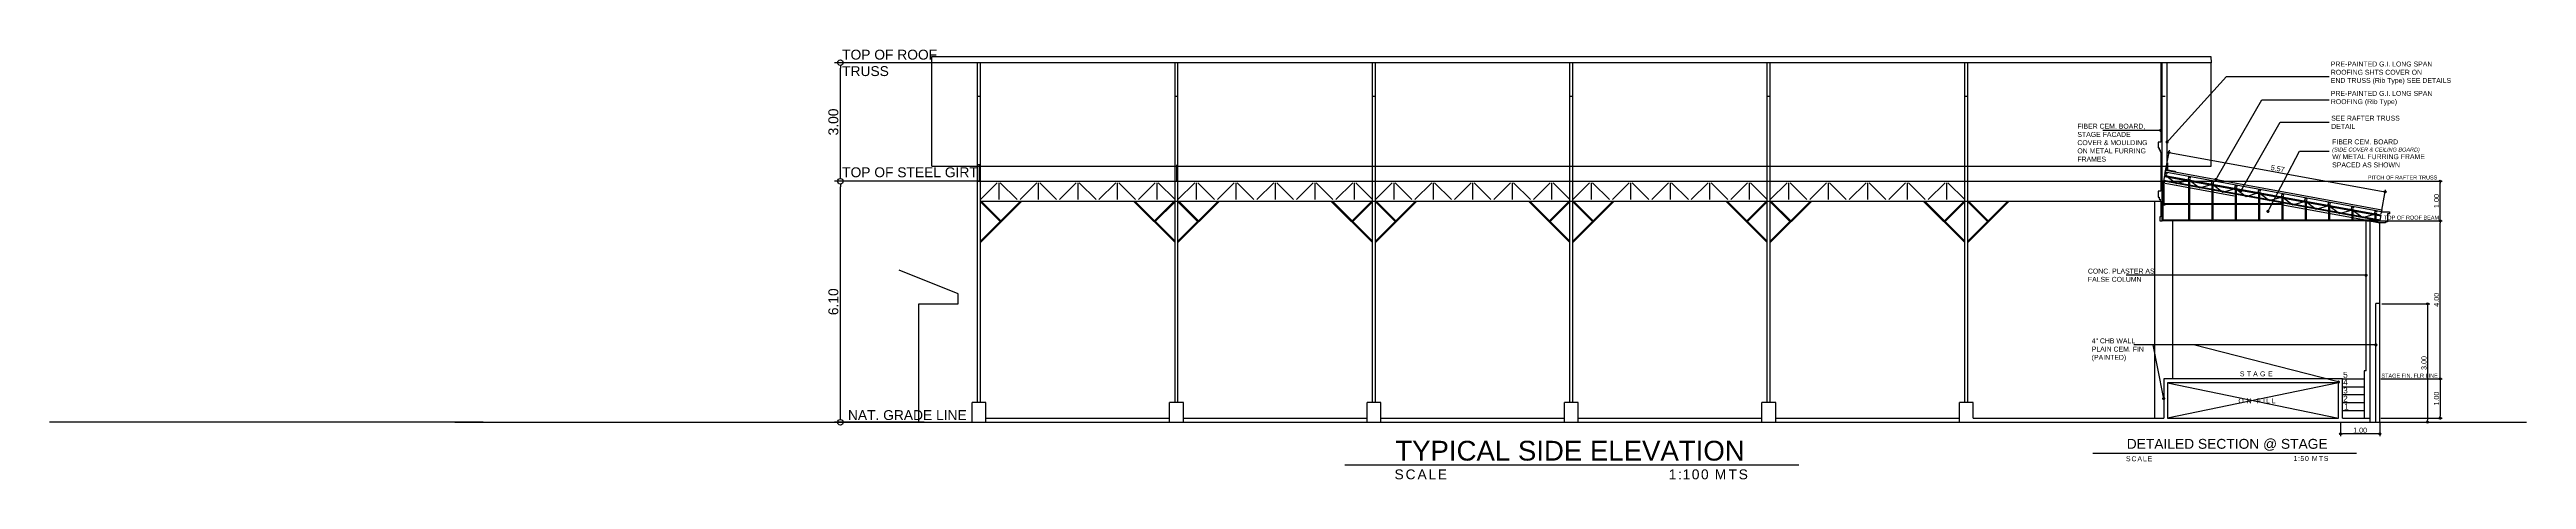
# Model space of a CAD drawing. Header units: inches. Extents: x -1369 to 1198, y -366 to 1398.
# Drawn here: x -54.2 to 8.6, y 53.2 to 64.1 of the extents above; entities that cross this region are included whole.
import ezdxf
from ezdxf import colors
from ezdxf.entities.mleader import LeaderData, LeaderLine
from ezdxf.math import Vec2, Vec3

# ---------------------------------------------------------------- set-up
doc = ezdxf.new("R2010")
doc.units = ezdxf.units.IN
doc.header["$MEASUREMENT"] = 0
doc.linetypes.add('HIDDEN', pattern=[0.375, 0.25, -0.125])
doc.layers.add('dim', color=8, linetype='Continuous')
doc.styles.get("Standard").update_dxf_attribs({"font": 'arial.ttf'})
doc.dimstyles.new('50', dxfattribs={"dimtxt": 0.13, "dimasz": 0.05, "dimexe": 0.055, "dimexo": 0.025, "dimgap": 0.025, "dimtad": 1, "dimzin": 0, "dimdsep": 46, "dimtxsty": 'Standard', "dimblk": 'DOTBLANK', "dimcen": 0.09, "dimclrd": 256, "dimclre": 256, "dimadec": 0, "dimazin": 0, "dimtfac": 1, "dimtix": 1, "dimtofl": 0, "dimtmove": 0, "dimatfit": 3, "dimfxl": 1, "dimtolj": 1, "dimtzin": 0, "dimarcsym": 0})
doc.dimstyles.get("Standard").update_dxf_attribs({"dimtxt": 0.25, "dimasz": 0.14, "dimexe": 0.145, "dimexo": 0.025, "dimgap": 0.05, "dimtad": 1, "dimzin": 0, "dimdsep": 46, "dimtxsty": 'Standard', "dimblk": 'DOTBLANK', "dimcen": 0.09, "dimclrd": 256, "dimclre": 256, "dimaunit": 1, "dimadec": 5, "dimazin": 0, "dimtfac": 1, "dimtix": 1, "dimtofl": 0, "dimtmove": 0, "dimatfit": 3, "dimfxl": 0, "dimtolj": 1, "dimtzin": 0, "dimlwd": -1, "dimlwe": -1, "dimarcsym": 0})

# ---------------------------------------------------------------- blocks, each defined once
blk = doc.blocks.new('_DotBlank')
at = {"color": 0, "linetype": 'ByBlock', "lineweight": -2}
blk.add_line((-0.5, 0), (-1, 0), dxfattribs=at)
blk.add_circle((0, 0), 0.5, dxfattribs=at)
blk = doc.blocks.new('*D248')
at = {"layer": 'Defpoints', "color": 0, "transparency": 16777216}
for p in [(-34.139, 60.782), (-30.603, 60.782), (-31.993, 54.682)]:
    blk.add_point(p, dxfattribs=at)
at = {"layer": 'dim', "transparency": 16777216}
for p, q in [((-30.628, 60.782), (-34.284, 60.782)), ((-34.139, 54.822), (-34.139, 60.642)), ((-32.018, 54.682), (-34.284, 54.682))]:
    blk.add_line(p, q, dxfattribs=at)
at = {"layer": 'dim', "transparency": 16777216, "xscale": 0.14, "yscale": 0.14, "zscale": 0.14}
for p, rotation in [((-34.139, 60.782), 90), ((-34.139, 54.682), 270)]:
    blk.add_blockref('_DotBlank', p, dxfattribs=dict(at, rotation=rotation))
at = {"layer": 'dim', "color": 0, "transparency": 16777216, "insert": (-34.316, 57.732), "char_height": 0.25, "attachment_point": 5, "rotation": 90}
blk.add_mtext('\\A1;6.10', dxfattribs=at)
blk = doc.blocks.new('*D249')
at = {"layer": 'Defpoints', "color": 0, "transparency": 16777216}
for p in [(-34.139, 63.782), (-31.628, 63.782), (-30.59, 60.782)]:
    blk.add_point(p, dxfattribs=at)
at = {"layer": 'dim', "transparency": 16777216}
for p, q in [((-31.653, 63.782), (-34.284, 63.782)), ((-34.139, 60.922), (-34.139, 63.642)), ((-30.615, 60.782), (-34.284, 60.782))]:
    blk.add_line(p, q, dxfattribs=at)
at = {"layer": 'dim', "transparency": 16777216, "xscale": 0.14, "yscale": 0.14, "zscale": 0.14}
for p, rotation in [((-34.139, 63.782), 90), ((-34.139, 60.782), 270)]:
    blk.add_blockref('_DotBlank', p, dxfattribs=dict(at, rotation=rotation))
at = {"layer": 'dim', "color": 0, "transparency": 16777216, "insert": (-34.316, 62.282), "char_height": 0.25, "attachment_point": 5, "rotation": 90}
blk.add_mtext('\\A1;3.00', dxfattribs=at)
blk = doc.blocks.new('*D250')
at = {"layer": 'Defpoints', "color": 0, "transparency": 16777216}
for p in [(-0.59, 60.782), (6.373, 60.782), (4.497, 59.782)]:
    blk.add_point(p, dxfattribs=at)
at = {"layer": 'dim', "lineweight": -2, "transparency": 16777216}
for p, q in [((-0.565, 60.782), (6.428, 60.782)), ((6.373, 59.832), (6.373, 60.732)), ((4.522, 59.782), (6.428, 59.782))]:
    blk.add_line(p, q, dxfattribs=at)
at = {"layer": 'dim', "lineweight": -2, "transparency": 16777216, "xscale": 0.05, "yscale": 0.05, "zscale": 0.05}
for p, rotation in [((6.373, 60.782), 90), ((6.373, 59.782), 270)]:
    blk.add_blockref('_DotBlank', p, dxfattribs=dict(at, rotation=rotation))
at = {"layer": 'dim', "color": 0, "transparency": 16777216, "insert": (6.282, 60.282), "char_height": 0.13, "attachment_point": 5, "rotation": 90}
blk.add_mtext('\\A1;1.00', dxfattribs=at)
blk = doc.blocks.new('*D251')
at = {"layer": 'Defpoints', "color": 0, "transparency": 16777216}
for p in [(4.847, 59.782), (6.373, 59.782), (4.847, 55.782)]:
    blk.add_point(p, dxfattribs=at)
at = {"layer": 'dim', "lineweight": -2, "transparency": 16777216}
for p, q in [((4.872, 59.782), (6.428, 59.782)), ((6.373, 55.832), (6.373, 59.732)), ((4.872, 55.782), (6.428, 55.782))]:
    blk.add_line(p, q, dxfattribs=at)
at = {"layer": 'dim', "lineweight": -2, "transparency": 16777216, "xscale": 0.05, "yscale": 0.05, "zscale": 0.05}
for p, rotation in [((6.373, 59.782), 90), ((6.373, 55.782), 270)]:
    blk.add_blockref('_DotBlank', p, dxfattribs=dict(at, rotation=rotation))
at = {"layer": 'dim', "color": 0, "transparency": 16777216, "insert": (6.282, 57.782), "char_height": 0.13, "attachment_point": 5, "rotation": 90}
blk.add_mtext('\\A1;4.00', dxfattribs=at)
blk = doc.blocks.new('_Dot')
at = {"color": 0, "linetype": 'ByBlock', "lineweight": -2}
blk.add_line((-0.5, 0), (-1, 0), dxfattribs=at)
at = {"color": 0, "linetype": 'ByBlock', "const_width": 0.5}
blk.add_lwpolyline([(-0.25, 0, 1), (0.25, 0, 1)], format="xyb", close=True, dxfattribs=at)
blk = doc.blocks.new('*D252')
at = {"layer": 'Defpoints', "color": 0, "transparency": 16777216}
for p in [(4.847, 55.782), (4.847, 54.782), (6.373, 54.782)]:
    blk.add_point(p, dxfattribs=at)
at = {"layer": 'dim', "lineweight": -2, "transparency": 16777216}
for p, q in [((4.872, 55.782), (6.428, 55.782)), ((6.373, 55.732), (6.373, 54.832)), ((4.872, 54.782), (6.428, 54.782))]:
    blk.add_line(p, q, dxfattribs=at)
at = {"layer": 'dim', "lineweight": -2, "transparency": 16777216, "xscale": 0.05, "yscale": 0.05, "zscale": 0.05}
for p, rotation in [((6.373, 55.782), 90), ((6.373, 54.782), 270)]:
    blk.add_blockref('_DotBlank', p, dxfattribs=dict(at, rotation=rotation))
at = {"layer": 'dim', "color": 0, "transparency": 16777216, "insert": (6.282, 55.282), "char_height": 0.13, "attachment_point": 5, "rotation": 90}
blk.add_mtext('\\A1;1.00', dxfattribs=at)
blk = doc.blocks.new('GS')
at = {"color": 1}
blk.add_line((0.039, 0), (0.039, -0.01), dxfattribs=at)
for points in [[(-0.002, 0), (-0.039, 0), (-0.039, -0.009), (-0.011, -0.009), (-0.011, -0.037), (-0.002, -0.037), (-0.002, 0)], [(0.002, 0), (0.039, 0), (0.039, -0.009), (0.011, -0.009), (0.011, -0.037), (0.002, -0.037), (0.002, 0)], [(-0.002, -0.6), (-0.039, -0.6), (-0.039, -0.591), (-0.011, -0.591), (-0.011, -0.563), (-0.002, -0.563), (-0.002, -0.6)], [(0.002, -0.6), (0.039, -0.6), (0.039, -0.591), (0.011, -0.591), (0.011, -0.563), (0.002, -0.563), (0.002, -0.6)]]:
    blk.add_lwpolyline(points, dxfattribs=at)
at = {"color": 3}
blk.add_lwpolyline([(0.002, 0), (0.002, -0.6), (-0.002, -0.6), (-0.002, 0), (0.002, 0)], dxfattribs=at)
blk = doc.blocks.new('*D255')
at = {"layer": 'Defpoints', "color": 0, "transparency": 16777216}
for p in [(-0.59, 60.782), (6.373, 60.782), (4.497, 59.782)]:
    blk.add_point(p, dxfattribs=at)
at = {"layer": 'dim', "lineweight": -2, "transparency": 16777216}
for p, q in [((-0.565, 60.782), (6.428, 60.782)), ((6.373, 59.832), (6.373, 60.732)), ((4.522, 59.782), (6.428, 59.782))]:
    blk.add_line(p, q, dxfattribs=at)
at = {"layer": 'dim', "lineweight": -2, "transparency": 16777216, "xscale": 0.05, "yscale": 0.05, "zscale": 0.05}
for p, rotation in [((6.373, 60.782), 90), ((6.373, 59.782), 270)]:
    blk.add_blockref('_DotBlank', p, dxfattribs=dict(at, rotation=rotation))
at = {"layer": 'dim', "color": 0, "transparency": 16777216, "insert": (6.282, 60.282), "char_height": 0.13, "attachment_point": 5, "rotation": 90}
blk.add_mtext('\\A1;1.00', dxfattribs=at)
blk = doc.blocks.new('*D262')
at = {"layer": 'Defpoints', "color": 0, "transparency": 16777216}
for p in [(4.872, 57.682), (4.872, 54.682), (6.056, 54.682)]:
    blk.add_point(p, dxfattribs=at)
at = {"layer": 'dim', "lineweight": -2, "transparency": 16777216}
for p, q in [((4.897, 57.682), (6.111, 57.682)), ((6.056, 57.632), (6.056, 54.732)), ((4.897, 54.682), (6.111, 54.682))]:
    blk.add_line(p, q, dxfattribs=at)
at = {"layer": 'dim', "lineweight": -2, "transparency": 16777216, "xscale": 0.05, "yscale": 0.05, "zscale": 0.05}
for p, rotation in [((6.056, 57.682), 90), ((6.056, 54.682), 270)]:
    blk.add_blockref('_DotBlank', p, dxfattribs=dict(at, rotation=rotation))
at = {"layer": 'dim', "color": 0, "transparency": 16777216, "insert": (5.964, 56.182), "char_height": 0.13, "attachment_point": 5, "rotation": 90}
blk.add_mtext('\\A1;3.00', dxfattribs=at)
blk = doc.blocks.new('*D406')
at = {"layer": 'Defpoints', "color": 0, "transparency": 16777216}
for p in [(3.847, 54.682), (4.847, 54.682), (3.847, 54.388)]:
    blk.add_point(p, dxfattribs=at)
at = {"layer": 'dim', "lineweight": -2, "transparency": 16777216}
for p, q in [((3.847, 54.657), (3.847, 54.333)), ((4.847, 54.657), (4.847, 54.333)), ((4.797, 54.388), (3.897, 54.388))]:
    blk.add_line(p, q, dxfattribs=at)
at = {"layer": 'dim', "lineweight": -2, "transparency": 16777216, "xscale": 0.05, "yscale": 0.05, "zscale": 0.05, "rotation": 180}
blk.add_blockref('_DotBlank', (3.847, 54.388), dxfattribs=at)
at = {"layer": 'dim', "lineweight": -2, "transparency": 16777216, "xscale": 0.05, "yscale": 0.05, "zscale": 0.05}
blk.add_blockref('_DotBlank', (4.847, 54.388), dxfattribs=at)
at = {"layer": 'dim', "color": 0, "transparency": 16777216, "insert": (4.347, 54.479), "char_height": 0.13, "attachment_point": 5}
blk.add_mtext('\\A1;1.00', dxfattribs=at)
blk = doc.blocks.new('*D566')
at = {"layer": 'Defpoints', "color": 0, "transparency": 16777216}
for p in [(-0.601, 60.929), (4.981, 60.513), (4.874, 59.929)]:
    blk.add_point(p, dxfattribs=at)
at = {"layer": 'dim', "lineweight": -2, "transparency": 16777216}
for p, q in [((-0.596, 60.954), (-0.484, 61.567)), ((-0.445, 61.504), (4.932, 60.522)), ((4.879, 59.954), (4.991, 60.567))]:
    blk.add_line(p, q, dxfattribs=at)
at = {"layer": 'dim', "lineweight": -2, "transparency": 16777216, "xscale": 0.05, "yscale": 0.05, "zscale": 0.05}
for p, rotation in [((-0.494, 61.513), 169.6491763435561), ((4.981, 60.513), 349.6491763435561)]:
    blk.add_blockref('_DotBlank', p, dxfattribs=dict(at, rotation=rotation))
at = {"layer": 'dim', "color": 0, "transparency": 16777216, "insert": (2.26, 61.102), "char_height": 0.13, "attachment_point": 5, "rotation": 349.64918}
blk.add_mtext('\\A1;5.57', dxfattribs=at)

msp = doc.modelspace()

# ---------------------------------------------------------------- linework, layer by layer
at = {"color": 1}
for p, q in [((-31.8275, 61.1635), (-31.8275, 63.7818)), ((-31.8275, 61.1635), (0.5724, 61.1635)), ((-16.6797, 60.2818), (-15.665, 59.2672)), ((-14.5754, 60.2818), (-15.59, 59.2672)), ((-11.6797, 60.2818), (-10.665, 59.2672)), ((-9.5754, 60.2818), (-10.59, 59.2672)), ((4.4974, 55.9818), (4.4974, 59.7818)), ((-30.4525, 54.7818), (-25.8025, 54.7818)), ((-25.4525, 54.7818), (-20.8025, 54.7818)), ((-20.4525, 54.7818), (-15.8025, 54.7818)), ((-15.4525, 54.7818), (-10.8025, 54.7818))]:
    msp.add_line(p, q, dxfattribs=at)
at = {"color": 8}
for p, q in [((-30.665, 55.1818), (-30.665, 63.7818)), ((-30.59, 55.1818), (-30.59, 63.7818)), ((-25.665, 55.1818), (-25.665, 63.7818)), ((-25.59, 55.1818), (-25.59, 63.7818)), ((-20.665, 55.1818), (-20.665, 63.7818)), ((-20.59, 55.1818), (-20.59, 63.7818)), ((-15.665, 55.1818), (-15.665, 63.7818)), ((-15.59, 55.1818), (-15.59, 63.7818)), ((-10.665, 55.1818), (-10.665, 63.7818)), ((-10.59, 55.1818), (-10.59, 63.7818)), ((-30.59, 62.9229), (-30.665, 62.9229)), ((-25.59, 62.9229), (-25.665, 62.9229)), ((-20.59, 62.9229), (-20.665, 62.9229)), ((-15.59, 62.9229), (-15.665, 62.9229)), ((-10.59, 62.9229), (-10.665, 62.9229)), ((-5.59, 62.9229), (-5.665, 62.9229)), ((-0.5901, 62.9229), (-0.6651, 62.9229)), ((-30.665, 60.7818), (-0.7037, 60.7818)), ((-30.59, 60.3193), (-30.165, 60.7443)), ((-30.59, 60.2818), (-0.7193, 60.2818)), ((-29.54, 60.2818), (-30.59, 59.2318)), ((-29.5754, 60.2818), (-30.59, 59.2672)), ((-29.665, 60.3193), (-30.09, 60.7443)), ((-29.59, 60.3193), (-29.165, 60.7443)), ((-28.665, 60.3193), (-29.09, 60.7443)), ((-28.59, 60.3193), (-28.165, 60.7443)), ((-27.665, 60.3193), (-28.09, 60.7443)), ((-27.59, 60.3193), (-27.165, 60.7443)), ((-26.665, 60.3193), (-27.09, 60.7443)), ((-26.715, 60.2818), (-25.665, 59.2318)), ((-26.6797, 60.2818), (-25.665, 59.2672)), ((-26.59, 60.3193), (-26.165, 60.7443)), ((-25.665, 60.3193), (-26.09, 60.7443)), ((-25.59, 60.3193), (-25.165, 60.7443)), ((-24.54, 60.2818), (-25.59, 59.2318)), ((-24.5754, 60.2818), (-25.59, 59.2672)), ((-24.665, 60.3193), (-25.09, 60.7443)), ((-24.59, 60.3193), (-24.165, 60.7443)), ((-23.665, 60.3193), (-24.09, 60.7443)), ((-23.59, 60.3193), (-23.165, 60.7443)), ((-22.665, 60.3193), (-23.09, 60.7443)), ((-22.59, 60.3193), (-22.165, 60.7443)), ((-21.665, 60.3193), (-22.09, 60.7443)), ((-21.715, 60.2818), (-20.665, 59.2318)), ((-21.6797, 60.2818), (-20.665, 59.2672)), ((-21.59, 60.3193), (-21.165, 60.7443)), ((-20.665, 60.3193), (-21.09, 60.7443)), ((-20.59, 60.3193), (-20.165, 60.7443)), ((-19.54, 60.2818), (-20.59, 59.2318)), ((-19.5754, 60.2818), (-20.59, 59.2672)), ((-19.665, 60.3193), (-20.09, 60.7443)), ((-19.59, 60.3193), (-19.165, 60.7443)), ((-30.8025, 54.6818), (-30.8025, 55.1818)), ((-30.4525, 55.1818), (-30.8025, 55.1818)), ((-30.4525, 54.6818), (-30.4525, 55.1818)), ((-25.8025, 54.6818), (-25.8025, 55.1818)), ((-25.4525, 55.1818), (-25.8025, 55.1818)), ((-25.4525, 54.6818), (-25.4525, 55.1818)), ((-20.8025, 54.6818), (-20.8025, 55.1818)), ((-20.4525, 55.1818), (-20.8025, 55.1818)), ((-20.4525, 54.6818), (-20.4525, 55.1818)), ((-15.8025, 54.6818), (-15.8025, 55.1818)), ((-15.4525, 55.1818), (-15.8025, 55.1818)), ((-15.4525, 54.6818), (-15.4525, 55.1818)), ((-10.8025, 54.6818), (-10.8025, 55.1818)), ((-10.4525, 55.1818), (-10.8025, 55.1818)), ((-10.4525, 54.6818), (-10.4525, 55.1818)), ((-10.4525, 54.7818), (-5.8025, 54.7818))]:
    msp.add_line(p, q, dxfattribs=at)
at = {"color": 3}
for p, q in [((-5.665, 55.1818), (-5.665, 63.7818)), ((-5.59, 55.1818), (-5.59, 63.7818)), ((-6.715, 60.2818), (-5.665, 59.2318)), ((-6.6797, 60.2818), (-5.665, 59.2672)), ((-6.59, 60.3193), (-6.165, 60.7443)), ((-5.665, 60.3193), (-6.09, 60.7443)), ((-4.54, 60.2818), (-5.59, 59.2318)), ((-4.5754, 60.2818), (-5.59, 59.2672)), ((-5.8025, 54.6818), (-5.8025, 55.1818)), ((-5.4525, 55.1818), (-5.8025, 55.1818)), ((-5.4525, 54.7818), (-5.4525, 55.1818))]:
    msp.add_line(p, q, dxfattribs=at)
for p, q in [((-18.665, 60.3193), (-19.09, 60.7443)), ((-18.59, 60.3193), (-18.165, 60.7443)), ((-17.665, 60.3193), (-18.09, 60.7443)), ((-17.59, 60.3193), (-17.165, 60.7443)), ((-16.665, 60.3193), (-17.09, 60.7443)), ((-16.715, 60.2818), (-15.665, 59.2318)), ((-16.59, 60.3193), (-16.165, 60.7443)), ((-15.665, 60.3193), (-16.09, 60.7443)), ((-15.59, 60.3193), (-15.165, 60.7443)), ((-14.54, 60.2818), (-15.59, 59.2318)), ((-14.665, 60.3193), (-15.09, 60.7443)), ((-14.59, 60.3193), (-14.165, 60.7443)), ((-13.665, 60.3193), (-14.09, 60.7443)), ((-13.59, 60.3193), (-13.165, 60.7443)), ((-12.665, 60.3193), (-13.09, 60.7443)), ((-12.59, 60.3193), (-12.165, 60.7443)), ((-11.665, 60.3193), (-12.09, 60.7443)), ((-11.715, 60.2818), (-10.665, 59.2318)), ((-11.59, 60.3193), (-11.165, 60.7443)), ((-10.665, 60.3193), (-11.09, 60.7443)), ((-10.59, 60.3193), (-10.165, 60.7443)), ((-9.54, 60.2818), (-10.59, 59.2318)), ((-9.665, 60.3193), (-10.09, 60.7443)), ((-9.59, 60.3193), (-9.165, 60.7443)), ((-8.665, 60.3193), (-9.09, 60.7443)), ((-8.59, 60.3193), (-8.165, 60.7443)), ((-7.665, 60.3193), (-8.09, 60.7443)), ((-7.59, 60.3193), (-7.165, 60.7443)), ((-6.665, 60.3193), (-7.09, 60.7443)), ((4.5974, 54.6818), (4.5974, 59.776)), ((4.8474, 54.6818), (4.8474, 59.7303)), ((4.7474, 54.6818), (4.7474, 57.6884)), ((3.8974, 54.7818), (3.8974, 55.7818)), ((-43.9035, 54.6818), (8.5593, 54.6818))]:
    msp.add_line(p, q)
at = {"color": 7}
for p, q in [((-5.4525, 54.7818), (-0.6276, 54.7818)), ((3.8974, 54.7818), (4.5974, 54.7818))]:
    msp.add_line(p, q, dxfattribs=at)
for points in [[(-31.8275, 63.9373), (0.5702, 63.9373), (0.5724, 63.7818), (-31.8275, 63.7818), (-31.8275, 63.9373)], [(-0.6662, 59.7818), (-0.6662, 63.7818), (-0.7037, 63.7818), (-0.7037, 61.7738), (-0.7693, 61.7738), (-0.7693, 61.6238), (-0.7443, 61.6238), (-0.7443, 61.5738), (-0.7193, 61.5738), (-0.7193, 61.5238), (-0.7037, 61.5238), (-0.7037, 60.5318), (-0.7693, 60.5318), (-0.7693, 60.3818), (-0.7443, 60.3818), (-0.7443, 60.3318), (-0.7193, 60.3318), (-0.7193, 60.2818), (-0.7037, 60.2818), (-0.7037, 59.8818), (-0.7245, 59.8818), (-0.7245, 59.7818), (-0.6662, 59.7818)], [(-0.5401, 61.0642), (-0.5401, 61.0642), (-0.5401, 63.7818)], [(-30.59, 61.1948), (-30.665, 61.1948)], [(-30.6275, 61.1948), (-30.6275, 60.7818)], [(-25.6275, 61.1948), (-25.628, 60.7818)], [(4.8474, 59.7818), (-0.6276, 60.7818), (-0.6007, 60.9294), (4.8744, 59.9294), (4.8474, 59.7818)], [(-0.5761, 60.9249), (-0.3029, 60.7225), (0.0142, 60.8171), (0.2823, 60.6156), (0.6044, 60.7093), (0.8726, 60.5078), (1.1946, 60.6014), (1.4628, 60.4), (1.7849, 60.4936), (2.053, 60.2922), (2.3751, 60.3858), (2.6433, 60.1844), (2.9653, 60.278), (3.2335, 60.0766), (3.5556, 60.1702), (3.8237, 59.9688), (4.1458, 60.0624), (4.414, 59.861), (4.7361, 59.9546)], [(-30.665, 60.7818), (-30.59, 60.7818)], [(-19.1275, 60.7443), (-19.1275, 60.3193)], [(-18.1275, 60.7443), (-18.1275, 60.3193)], [(-17.1275, 60.7443), (-17.1275, 60.3193)], [(-16.1275, 60.7443), (-16.1275, 60.3193)], [(-15.1275, 60.7443), (-15.1275, 60.3193)], [(-14.1275, 60.7443), (-14.1275, 60.3193)], [(-13.1275, 60.7443), (-13.1275, 60.3193)], [(-12.1275, 60.7443), (-12.1275, 60.3193)], [(-11.1275, 60.7443), (-11.1275, 60.3193)], [(-10.1275, 60.7443), (-10.1275, 60.3193)], [(-9.1275, 60.7443), (-9.1275, 60.3193)], [(-8.1275, 60.7443), (-8.1275, 60.3193)], [(-7.1275, 60.7443), (-7.1275, 60.3193)], [(4.4971, 59.7944), (4.8474, 59.7303)], [(-32.1526, 54.6818), (-32.1526, 57.6818), (-31.1526, 57.6818), (-31.1526, 57.9318), (-32.6526, 58.5312)], [(4.8474, 57.6884), (4.7474, 57.6884)], [(3.8974, 55.7818), (-0.6276, 55.7818), (-0.6276, 54.7818)], [(-0.5276, 54.7818), (3.797, 54.7818), (3.797, 55.6818), (-0.5276, 55.6818), (-0.5276, 54.7818)], [(-43.1888, 54.6818), (-54.1667, 54.6818)]]:
    msp.add_lwpolyline(points)
at = {"color": 1}
for points in [[(-0.5901, 61.1635), (0.5724, 61.1635), (0.5724, 63.7818)], [(-0.6052, 60.9048), (4.8699, 59.9048)], [(-15.6827, 60.2818), (-16.1812, 59.7833)], [(-15.665, 60.2641), (-16.1635, 59.7656)], [(-15.59, 60.2641), (-15.0916, 59.7656)], [(-15.5724, 60.2818), (-15.0739, 59.7833)], [(-10.6827, 60.2818), (-11.1812, 59.7833)], [(-10.665, 60.2641), (-11.1635, 59.7656)], [(-10.59, 60.2641), (-10.0916, 59.7656)], [(-10.5724, 60.2818), (-10.0739, 59.7833)], [(-0.6231, 60.8064), (4.8519, 59.8064)], [(0.0017, 60.8193), (0.0017, 59.8068)], [(0.0267, 60.8148), (0.0267, 59.8068)], [(0.5919, 60.7122), (0.5919, 59.8068)], [(0.6169, 60.7076), (0.6169, 59.8068)], [(1.1821, 60.6044), (1.1821, 59.8068)], [(1.2071, 60.5998), (1.2071, 59.8068)], [(1.7724, 60.4966), (1.7724, 59.8068)], [(1.7974, 60.492), (1.7974, 59.8068)], [(2.3626, 60.3888), (2.3626, 59.8068)], [(2.3876, 60.3842), (2.3876, 59.8068)], [(2.9528, 60.281), (2.9528, 59.8068)], [(2.9778, 60.2764), (2.9778, 59.8068)], [(-0.6662, 59.8068), (-0.6662, 60.1818)], [(-0.66, 60.1568), (-0.66, 60.1755), (-0.6412, 60.1755), (-0.6412, 60.1818), (-0.6662, 60.1818), (-0.6662, 60.1568), (-0.66, 60.1568)], [(-0.66, 59.8068), (-0.66, 59.788), (-0.6412, 59.788), (-0.6412, 59.7818), (-0.6662, 59.7818), (-0.6662, 59.8068), (-0.66, 59.8068)], [(-0.66, 59.8068), (4.7486, 59.8068), (4.7486, 59.788), (-0.2026, 59.788), (-0.2026, 59.788), (-0.66, 59.788), (-0.66, 59.8068)], [(-0.6412, 59.7818), (-0.6412, 60.1818)], [(-0.6168, 60.216), (2.3876, 60.216), (2.3876, 60.191), (-0.2026, 60.191), (-0.2026, 60.191), (-0.6168, 60.191), (-0.6168, 60.216)], [(3.5431, 60.1732), (3.5431, 59.8068)], [(3.5681, 60.1686), (3.5681, 59.8068)], [(4.1333, 60.0653), (4.1333, 59.8068)], [(4.1583, 60.0608), (4.1583, 59.8068)], [(4.7236, 59.9575), (4.7236, 59.8068)], [(4.7486, 59.953), (4.7486, 59.8068)], [(4.4974, 55.9818), (4.4474, 55.9818), (4.4474, 54.7818)], [(3.8974, 55.7818), (4.4474, 55.7818)], [(3.8974, 55.5818), (4.4474, 55.5818)], [(3.8974, 55.3818), (4.4474, 55.3818)], [(3.8974, 55.1818), (4.4474, 55.1818)], [(3.8974, 54.9818), (4.4474, 54.9818)], [(-21.3617, 53.6013), (-9.864, 53.6013)], [(-2.4261, 53.8961), (4.2529, 53.8961)]]:
    msp.add_lwpolyline(points, dxfattribs=at)
at = {"color": 3}
for points in [[(-0.5425, 60.9696), (-0.538, 60.9942), (-0.5872, 61.0031), (-0.6007, 60.9294), (-0.5515, 60.9204), (-0.547, 60.945), (-0.5531, 60.9461), (-0.5565, 60.9276), (-0.5934, 60.9344), (-0.5822, 60.9959), (-0.5453, 60.9891), (-0.5486, 60.9707)], [(0.0477, 60.8618), (0.0522, 60.8863), (0.003, 60.8953), (-0.0104, 60.8216), (0.0388, 60.8126), (0.0433, 60.8372), (0.0371, 60.8383), (0.0337, 60.8198), (-0.0032, 60.8266), (0.0081, 60.8881), (0.045, 60.8813), (0.0416, 60.8629)], [(-15.665, 60.2818), (-16.1724, 59.7745)], [(-15.59, 60.2818), (-15.0827, 59.7745)], [(-10.665, 60.2818), (-11.1724, 59.7745)], [(-10.59, 60.2818), (-10.0827, 59.7745)], [(-5.6827, 60.2818), (-6.1812, 59.7833)], [(-5.665, 60.2818), (-6.1724, 59.7745)], [(-5.665, 60.2641), (-6.1635, 59.7656)], [(-6.1275, 60.7443), (-6.1275, 60.3193)], [(-5.59, 60.2818), (-5.0827, 59.7745)], [(-5.59, 60.2641), (-5.0916, 59.7656)], [(-5.5724, 60.2818), (-5.0739, 59.7833)], [(-0.8526, 54.7818), (-0.8526, 60.2818)], [(0.0142, 60.8171), (0.0142, 59.8068)], [(0.638, 60.7539), (0.6425, 60.7785), (0.5933, 60.7875), (0.5798, 60.7137), (0.629, 60.7048), (0.6335, 60.7294), (0.6273, 60.7305), (0.624, 60.712), (0.5871, 60.7188), (0.5983, 60.7803), (0.6352, 60.7735), (0.6318, 60.7551)], [(0.6044, 60.7093), (0.6044, 59.8068)], [(1.2282, 60.6461), (1.2327, 60.6707), (1.1835, 60.6797), (1.17, 60.6059), (1.2192, 60.597), (1.2237, 60.6216), (1.2176, 60.6227), (1.2142, 60.6042), (1.1773, 60.611), (1.1885, 60.6724), (1.2254, 60.6657), (1.2221, 60.6473)], [(1.1946, 60.6014), (1.1946, 59.8068)], [(1.8185, 60.5383), (1.8229, 60.5629), (1.7738, 60.5719), (1.7603, 60.4981), (1.8095, 60.4892), (1.814, 60.5137), (1.8078, 60.5149), (1.8044, 60.4964), (1.7676, 60.5032), (1.7788, 60.5646), (1.8157, 60.5579), (1.8123, 60.5395)], [(1.7849, 60.4936), (1.7849, 59.8068)], [(2.4087, 60.4305), (2.4132, 60.4551), (2.364, 60.4641), (2.3505, 60.3903), (2.3997, 60.3813), (2.4042, 60.4059), (2.398, 60.4071), (2.3947, 60.3886), (2.3578, 60.3954), (2.369, 60.4568), (2.4059, 60.4501), (2.4025, 60.4317)], [(2.3751, 60.3858), (2.3751, 59.8068)], [(2.9989, 60.3227), (3.0034, 60.3473), (2.9542, 60.3563), (2.9408, 60.2825), (2.9899, 60.2735), (2.9944, 60.2981), (2.9883, 60.2993), (2.9849, 60.2808), (2.948, 60.2876), (2.9593, 60.349), (2.9961, 60.3423), (2.9928, 60.3239)], [(2.9653, 60.278), (2.9653, 59.8068)], [(3.5892, 60.2149), (3.5936, 60.2395), (3.5445, 60.2485), (3.531, 60.1747), (3.5802, 60.1657), (3.5847, 60.1903), (3.5785, 60.1915), (3.5751, 60.173), (3.5383, 60.1797), (3.5495, 60.2412), (3.5864, 60.2345), (3.583, 60.216)], [(-0.4026, 59.7818), (-0.4026, 55.7818)], [(3.5556, 60.1702), (3.5556, 59.8068)], [(4.1794, 60.1071), (4.1839, 60.1317), (4.1347, 60.1407), (4.1212, 60.0669), (4.1704, 60.0579), (4.1749, 60.0825), (4.1688, 60.0836), (4.1654, 60.0652), (4.1285, 60.0719), (4.1397, 60.1334), (4.1766, 60.1267), (4.1732, 60.1082)], [(4.1458, 60.0624), (4.1458, 59.8068)], [(4.7696, 59.9993), (4.7741, 60.0239), (4.7249, 60.0329), (4.7115, 59.9591), (4.7606, 59.9501), (4.7651, 59.9747), (4.759, 59.9758), (4.7556, 59.9574), (4.7187, 59.9641), (4.73, 60.0256), (4.7668, 60.0189), (4.7635, 60.0004)]]:
    msp.add_lwpolyline(points, dxfattribs=at)
at = {"color": 4}
for points in [[(4.889, 60.0093), (-0.5861, 61.0093), (-0.5771, 61.0585), (4.898, 60.0585), (4.889, 60.0093)], [(-0.534, 61.2505), (-0.5277, 61.2505), (-0.5277, 61.0683), (-0.3356, 61.0332), (-0.3367, 61.0271), (-0.534, 61.0631), (-0.534, 61.2505)], [(-0.5276, 55.6818), (3.797, 54.7818)], [(3.797, 55.6818), (-0.5276, 54.7818)]]:
    msp.add_lwpolyline(points, dxfattribs=at)
at = {"color": 8}
for points in [[(-30.59, 60.2818), (-30.0827, 59.7745)], [(-30.59, 60.2641), (-30.0916, 59.7656)], [(-30.5724, 60.2818), (-30.0739, 59.7833)], [(-30.1275, 60.7443), (-30.1275, 60.3193)], [(-29.1275, 60.7443), (-29.1275, 60.3193)], [(-28.1275, 60.7443), (-28.1275, 60.3193)], [(-27.1275, 60.7443), (-27.1275, 60.3193)], [(-25.6827, 60.2818), (-26.1812, 59.7833)], [(-25.665, 60.2818), (-26.1724, 59.7745)], [(-25.665, 60.2641), (-26.1635, 59.7656)], [(-26.1275, 60.7443), (-26.1275, 60.3193)], [(-25.59, 60.2818), (-25.0827, 59.7745)], [(-25.59, 60.2641), (-25.0916, 59.7656)], [(-25.5724, 60.2818), (-25.0739, 59.7833)], [(-25.1275, 60.7443), (-25.1275, 60.3193)], [(-24.1275, 60.7443), (-24.1275, 60.3193)], [(-23.1275, 60.7443), (-23.1275, 60.3193)], [(-22.1275, 60.7443), (-22.1275, 60.3193)], [(-20.6827, 60.2818), (-21.1812, 59.7833)], [(-20.665, 60.2818), (-21.1724, 59.7745)], [(-20.665, 60.2641), (-21.1635, 59.7656)], [(-21.1275, 60.7443), (-21.1275, 60.3193)], [(-20.59, 60.2818), (-20.0827, 59.7745)], [(-20.59, 60.2641), (-20.0916, 59.7656)], [(-20.5724, 60.2818), (-20.0739, 59.7833)], [(-20.1275, 60.7443), (-20.1275, 60.3193)]]:
    msp.add_lwpolyline(points, dxfattribs=at)
at = {"color": 8, "linetype": 'HIDDEN', "ltscale": 10}
for points in [[(4.8881, 60.0055), (5.0881, 60.0055), (5.0881, 59.9555), (5.0381, 59.9555), (5.0381, 59.7555), (4.9881, 59.7555), (4.9881, 59.7305), (4.8474, 59.7303), (-0.5901, 60.7253)], [(4.8881, 60.0055), (4.6912, 60.0403)]]:
    msp.add_lwpolyline(points, dxfattribs=at)
at = {"color": 4, "lineweight": 13}
msp.add_lwpolyline([(-0.6412, 59.788), (4.7474, 59.788), (4.7474, 59.7818), (-0.6412, 59.7818)], close=True, dxfattribs=at)

# ---------------------------------------------------------------- block references
msp.add_blockref('GS', (-0.6276, 60.7818))

# ---------------------------------------------------------------- texts
at = {"attachment_point": 1}
for s, insert, char_height, width in [('TOP OF ROOF \\PTRUSS', (-34.0951, 64.1109), 0.25, 5.901458), ('PRE-PAINTED G.I. LONG SPAN\\PROOFING SHTS COVER ON \\PEND TRUSS (Rib Type) SEE DETAILS', (3.6052, 63.8116), 0.125, 3.175713), ('PRE-PAINTED G.I. LONG SPAN\\PROOFING (Rib Type)', (3.6052, 63.0676), 0.125, 4.934024), ('\\A1;FIBER CEM. BOARD, STAGE FACADE COVER & MOULDING ON METAL FURRING FRAMES ', (-2.8132, 62.238), 0.125, 1.846123), ('SEE RAFTER TRUSS\\PDETAIL', (3.6153, 62.4406), 0.125, 4.934024), ('FIBER CEM. BOARD \\P{\\fArial|b0|i1|c0|p34;\\H0.8x;(SIDE COVER & CEILING BOARD)\\P}W/ METAL FURRING FRAME\\PSPACED AS SHOWN', (3.6394, 61.8415), 0.125, 4.934024), ('TOP OF STEEL GIRT', (-34.0944, 61.1339), 0.25, 5.901458), ('PITCH OF RAFTER TRUSS', (4.5416, 60.9266), 0.1, 5.901458), ('TOP OF ROOF BEAM', (4.9494, 59.9113), 0.1, 2.622131), ('\\A1;CONC. PLASTER AS FALSE COLUMN', (-2.5466, 58.5705), 0.125, 1.846123), ('4" CHB WALL \\PPLAIN CEM. FIN\\P(PAINTED)', (-2.4503, 56.8046), 0.125, 1.846123), ('STAGE FIN. FLR LINE', (4.8861, 55.9104), 0.1, 2.622131), ('NAT. GRADE LINE', (-33.9479, 54.9885), 0.25, 5.901458), ('{\\T1.2;SCALE}', (-20.1059, 53.4884), 0.25, 2.789052), ('{\\T1.2;1:100 MTS}', (-13.161, 53.4884), 0.25, 4.208436), ('{\\T1.2;SCALE}', (-1.5834, 53.8202), 0.125, 2.789052), ('{\\T1.2;1:50 MTS}', (2.6599, 53.8276), 0.125, 4.208436)]:
    msp.add_mtext(s, dxfattribs=dict(at, insert=insert, char_height=char_height, width=width))
at = {"char_height": 0.125, "attachment_point": 1}
for s, insert in [('\\A1;{\\T1.5;STAGE}', (1.303, 55.9695)), ('\\A1;{\\T1.5;ON FILL}', (1.2647, 55.2901))]:
    msp.add_mtext(s, dxfattribs=dict(at, insert=insert))
at = {"attachment_point": 1}
for s, width, insert, char_height in [('5', 0.159217, (3.917, 55.958), 0.15), ('4', 0.159217, (3.917, 55.7664), 0.15), ('3', 0.159217, (3.917, 55.5616), 0.15), ('2', 0.159217, (3.917, 55.3543), 0.15), ('1', 0.159217, (3.9432, 55.1543), 0.15), ('TYPICAL SIDE ELEVATION', 18.079743, (-20.0866, 54.2122), 0.5), ('DETAILED SECTION @ STAGE', 6.588142, (-1.5641, 54.2607), 0.25)]:
    msp.add_mtext_dynamic_manual_height_columns(s, width=width, gutter_width=1, heights=[0], dxfattribs=dict(at, insert=insert, char_height=char_height))

# ---------------------------------------------------------------- dimensions: what is measured, and where the dimension line sits
at = {"layer": 'dim', "color": 0}
for base, p1, p2, dimstyle, picture, middle in [((-34.1386, 63.7818), (-30.59, 60.7818), (-31.6275, 63.7818), 'Standard', '*D249', (-34.3163, 62.2818)), ((-34.1386, 60.7818), (-31.993, 54.6818), (-30.603, 60.7818), 'Standard', '*D248', (-34.3163, 57.7318)), ((6.3733, 60.7818), (4.4974, 59.7818), (-0.5901, 60.7818), '50', '*D250', (6.2819, 60.2818)), ((6.3733, 60.7818), (4.4974, 59.7818), (-0.5901, 60.7818), '50', '*D255', (6.2819, 60.2818)), ((6.3733, 59.7818), (4.8474, 55.7818), (4.8474, 59.7818), '50', '*D251', (6.2819, 57.7818)), ((6.0557, 54.6818), (4.8724, 57.6818), (4.8724, 54.6818), '50', '*D262', (5.9643, 56.1818)), ((6.3733, 54.7818), (4.8474, 55.7818), (4.8474, 54.7818), '50', '*D252', (6.2819, 55.2818))]:
    dim = msp.add_linear_dim(base=base, p1=p1, p2=p2, angle=90, dimstyle=dimstyle, dxfattribs=at)
    dim.commit()
    dim.dimension.update_dxf_attribs({"geometry": picture, "text_midpoint": middle})
dim = msp.add_aligned_dim(p1=(-0.6007, 60.9294), p2=(4.8744, 59.9294), distance=0.5931, dimstyle='50', dxfattribs=at)
dim.commit()
dim.dimension.update_dxf_attribs({"geometry": '*D566', "text_midpoint": (2.2598, 61.1025)})
dim = msp.add_linear_dim(base=(3.8474, 54.3877), p1=(4.8474, 54.6818), p2=(3.8474, 54.6818), dimstyle='50', dxfattribs=at)
dim.commit()
dim.dimension.update_dxf_attribs({"geometry": '*D406', "text_midpoint": (4.3474, 54.479)})

# ---------------------------------------------------------------- leaders
at = {"color": 1}
ml = msp.add_multileader_mtext('Standard', dxfattribs=at)
ml.set_content('', color=7)
ml.set_leader_properties(color=8)
ml.set_arrow_properties(name='DOT')
ml.build(insert=Vec2(0, 0))
ml.multileader.update_dxf_attribs({"dogleg_length": 0.36, "arrow_head_size": 0.08})
ctx = ml.context
ctx.base_point, ctx.char_height, ctx.arrow_head_size, ctx.landing_gap_size, ctx.plane_origin = Vec3(3.5622, 63.437), 0.15, 0.08, 0.09, Vec3(1.0853, 65.1102)
notes = []
notes.append((ctx, [(0, (1, 1, 0), (0.9659, 63.437), (1, 0), 2.5962, [(0, [(-0.5401, 61.7748)], 0, [])])]))
ctx.mtext.insert, ctx.mtext.flow_direction = Vec3(3.6522, 63.512), 5
ml = msp.add_multileader_mtext('Standard', dxfattribs=at)
ml.set_content('', color=7)
ml.set_leader_properties(color=8)
ml.set_arrow_properties(name='DOT')
ml.build(insert=Vec2(0, 0))
ml.multileader.update_dxf_attribs({"dogleg_length": 0.36, "arrow_head_size": 0.08})
ctx = ml.context
ctx.base_point, ctx.char_height, ctx.arrow_head_size, ctx.landing_gap_size, ctx.plane_origin = Vec3(3.5622, 62.8409), 0.15, 0.08, 0.09, Vec3(1.0853, 64.5141)
notes.append((ctx, [(0, (1, 1, 0), (1.8594, 62.8409), (1, 0), 1.7027, [(0, [(0.6964, 60.8259)], 0, [])])]))
ctx.mtext.insert, ctx.mtext.flow_direction = Vec3(3.6522, 62.9159), 5
ml = msp.add_multileader_mtext('Standard', dxfattribs=at)
ml.set_content('', color=7)
ml.set_leader_properties(color=8)
ml.set_arrow_properties(name='DOT')
ml.build(insert=Vec2(0, 0))
ml.multileader.update_dxf_attribs({"dogleg_length": 0.36, "arrow_head_size": 0.08})
ctx = ml.context
ctx.base_point, ctx.char_height, ctx.arrow_head_size, ctx.landing_gap_size, ctx.plane_origin = Vec3(-2.3457, 62.069), 0.15, 0.08, 0.09, Vec3(0.3833, 60.3649)
ctx.text_align_type = 2
notes.append((ctx, [(0, (1, 1, 0), (-1.3623, 62.069), (-1, 0), 0.8034, [(0, [(-0.7037, 62.069)], 0, [])])]))
ctx.mtext.insert, ctx.mtext.alignment, ctx.mtext.flow_direction = Vec3(-2.2557, 62.144), 3, 5
ml = msp.add_multileader_mtext('Standard', dxfattribs=at)
ml.set_content('', color=7)
ml.set_leader_properties(color=8)
ml.set_arrow_properties(name='DOT')
ml.build(insert=Vec2(0, 0))
ml.multileader.update_dxf_attribs({"dogleg_length": 0.36, "arrow_head_size": 0.08})
ctx = ml.context
ctx.base_point, ctx.char_height, ctx.arrow_head_size, ctx.landing_gap_size, ctx.plane_origin = Vec3(3.5622, 62.2768), 0.15, 0.08, 0.09, Vec3(1.1598, 63.1592)
notes.append((ctx, [(0, (1, 1, 0), (2.3224, 62.2768), (1, 0), 1.2398, [(0, [(1.3371, 60.55)], 0, [])])]))
ctx.mtext.insert, ctx.mtext.flow_direction = Vec3(3.6522, 62.3518), 5
ml = msp.add_multileader_mtext('Standard', dxfattribs=at)
ml.set_content('', color=7)
ml.set_leader_properties(color=8)
ml.set_arrow_properties(name='DOT')
ml.build(insert=Vec2(0, 0))
ml.multileader.update_dxf_attribs({"dogleg_length": 0.36, "arrow_head_size": 0.08})
ctx = ml.context
ctx.base_point, ctx.char_height, ctx.arrow_head_size, ctx.landing_gap_size, ctx.plane_origin = Vec3(3.5622, 61.5441), 0.15, 0.08, 0.09, Vec3(1.4633, 62.0364)
notes.append((ctx, [(0, (1, 1, 0), (2.8098, 61.5441), (1, 0), 0.7523, [(0, [(2.013, 60.0198)], 0, [])])]))
ctx.mtext.insert, ctx.mtext.flow_direction = Vec3(3.6522, 61.6191), 5
ml = msp.add_multileader_mtext('Standard', dxfattribs=at)
ml.set_content('', color=7)
ml.set_leader_properties(color=8)
ml.set_arrow_properties(name='DOT')
ml.build(insert=Vec2(0, 0))
ml.multileader.update_dxf_attribs({"dogleg_length": 0.36, "arrow_head_size": 0.08})
ctx = ml.context
ctx.base_point, ctx.char_height, ctx.arrow_head_size, ctx.landing_gap_size, ctx.plane_origin = Vec3(-1.7543, 58.4016), 0.15, 0.08, 0.09, Vec3(0.7574, 56.6975)
ctx.text_align_type = 2
notes.append((ctx, [(0, (1, 1, 0), (1.2018, 58.4016), (-1, 0), 2.7761, [(0, [(4.4974, 58.4016)], 0, [])])]))
ctx.mtext.insert, ctx.mtext.alignment, ctx.mtext.flow_direction = Vec3(-1.6643, 58.4766), 3, 5
ml = msp.add_multileader_mtext('Standard', dxfattribs=at)
ml.set_content('', color=7)
ml.set_leader_properties(color=8)
ml.set_arrow_properties(name='DOT')
ml.build(insert=Vec2(0, 0))
ml.multileader.update_dxf_attribs({"dogleg_length": 0.36, "arrow_head_size": 0.08})
ctx = ml.context
ctx.base_point, ctx.char_height, ctx.arrow_head_size, ctx.landing_gap_size, ctx.plane_origin = Vec3(-1.5598, 56.6399), 0.15, 0.08, 0.09, Vec3(-2.1422, 54.1948)
ctx.text_align_type = 2
notes.append((ctx, [(0, (1, 1, 0), (-0.8968, 56.6399), (-1, 0), 0.483, [(0, [(-0.6276, 55.2818)], 0, [])])]))
ctx.mtext.insert, ctx.mtext.alignment, ctx.mtext.flow_direction = Vec3(-1.4698, 56.7149), 3, 5
ml = msp.add_multileader_mtext('Standard', dxfattribs=at)
ml.set_content('', color=7)
ml.set_leader_properties(color=8)
ml.set_arrow_properties(name='DOT')
ml.build(insert=Vec2(0, 0))
ml.multileader.update_dxf_attribs({"dogleg_length": 0.36, "arrow_head_size": 0.08})
ctx = ml.context
ctx.base_point, ctx.char_height, ctx.arrow_head_size, ctx.landing_gap_size, ctx.plane_origin = Vec3(-1.546, 56.6399), 0.15, 0.08, 0.09, Vec3(0.7712, 54.9358)
ctx.text_align_type = 2
notes.append((ctx, [(0, (1, 1, 0), (0.1291, 56.6399), (-1, 0), 1.495, [(0, [(3.797, 55.6999)], 0, [])])]))
ctx.mtext.insert, ctx.mtext.alignment, ctx.mtext.flow_direction = Vec3(-1.456, 56.7149), 3, 5
ml = msp.add_multileader_mtext('Standard', dxfattribs=at)
ml.set_content('', color=7)
ml.set_leader_properties(color=8)
ml.set_arrow_properties(name='DOT')
ml.build(insert=Vec2(0, 0))
ml.multileader.update_dxf_attribs({"dogleg_length": 0.36, "arrow_head_size": 0.08})
ctx = ml.context
ctx.base_point, ctx.char_height, ctx.arrow_head_size, ctx.landing_gap_size, ctx.plane_origin = Vec3(-1.546, 56.6399), 0.15, 0.08, 0.09, Vec3(0.7712, 54.9358)
ctx.text_align_type = 2
notes.append((ctx, [(0, (1, 1, 0), (0.1291, 56.6399), (-1, 0), 1.495, [(0, [(4.7474, 56.6399)], 0, [])])]))
ctx.mtext.insert, ctx.mtext.alignment, ctx.mtext.flow_direction = Vec3(-1.456, 56.7149), 3, 5
for ctx, leaders in notes:
    for number, flags, end, landing, length, lines in leaders:
        leader = LeaderData()
        leader.index, (leader.has_last_leader_line, leader.has_dogleg_vector, leader.attachment_direction) = number, flags
        leader.last_leader_point, leader.dogleg_vector, leader.dogleg_length = Vec3(end), Vec3(landing), length
        for number, points, colour, breaks in lines:
            line = LeaderLine()
            line.index, line.vertices, line.color, line.breaks = number, Vec3.list(points), colors.encode_raw_color(colour), breaks
            leader.lines.append(line)
        ctx.leaders.append(leader)

doc.saveas('drawing.dxf')
